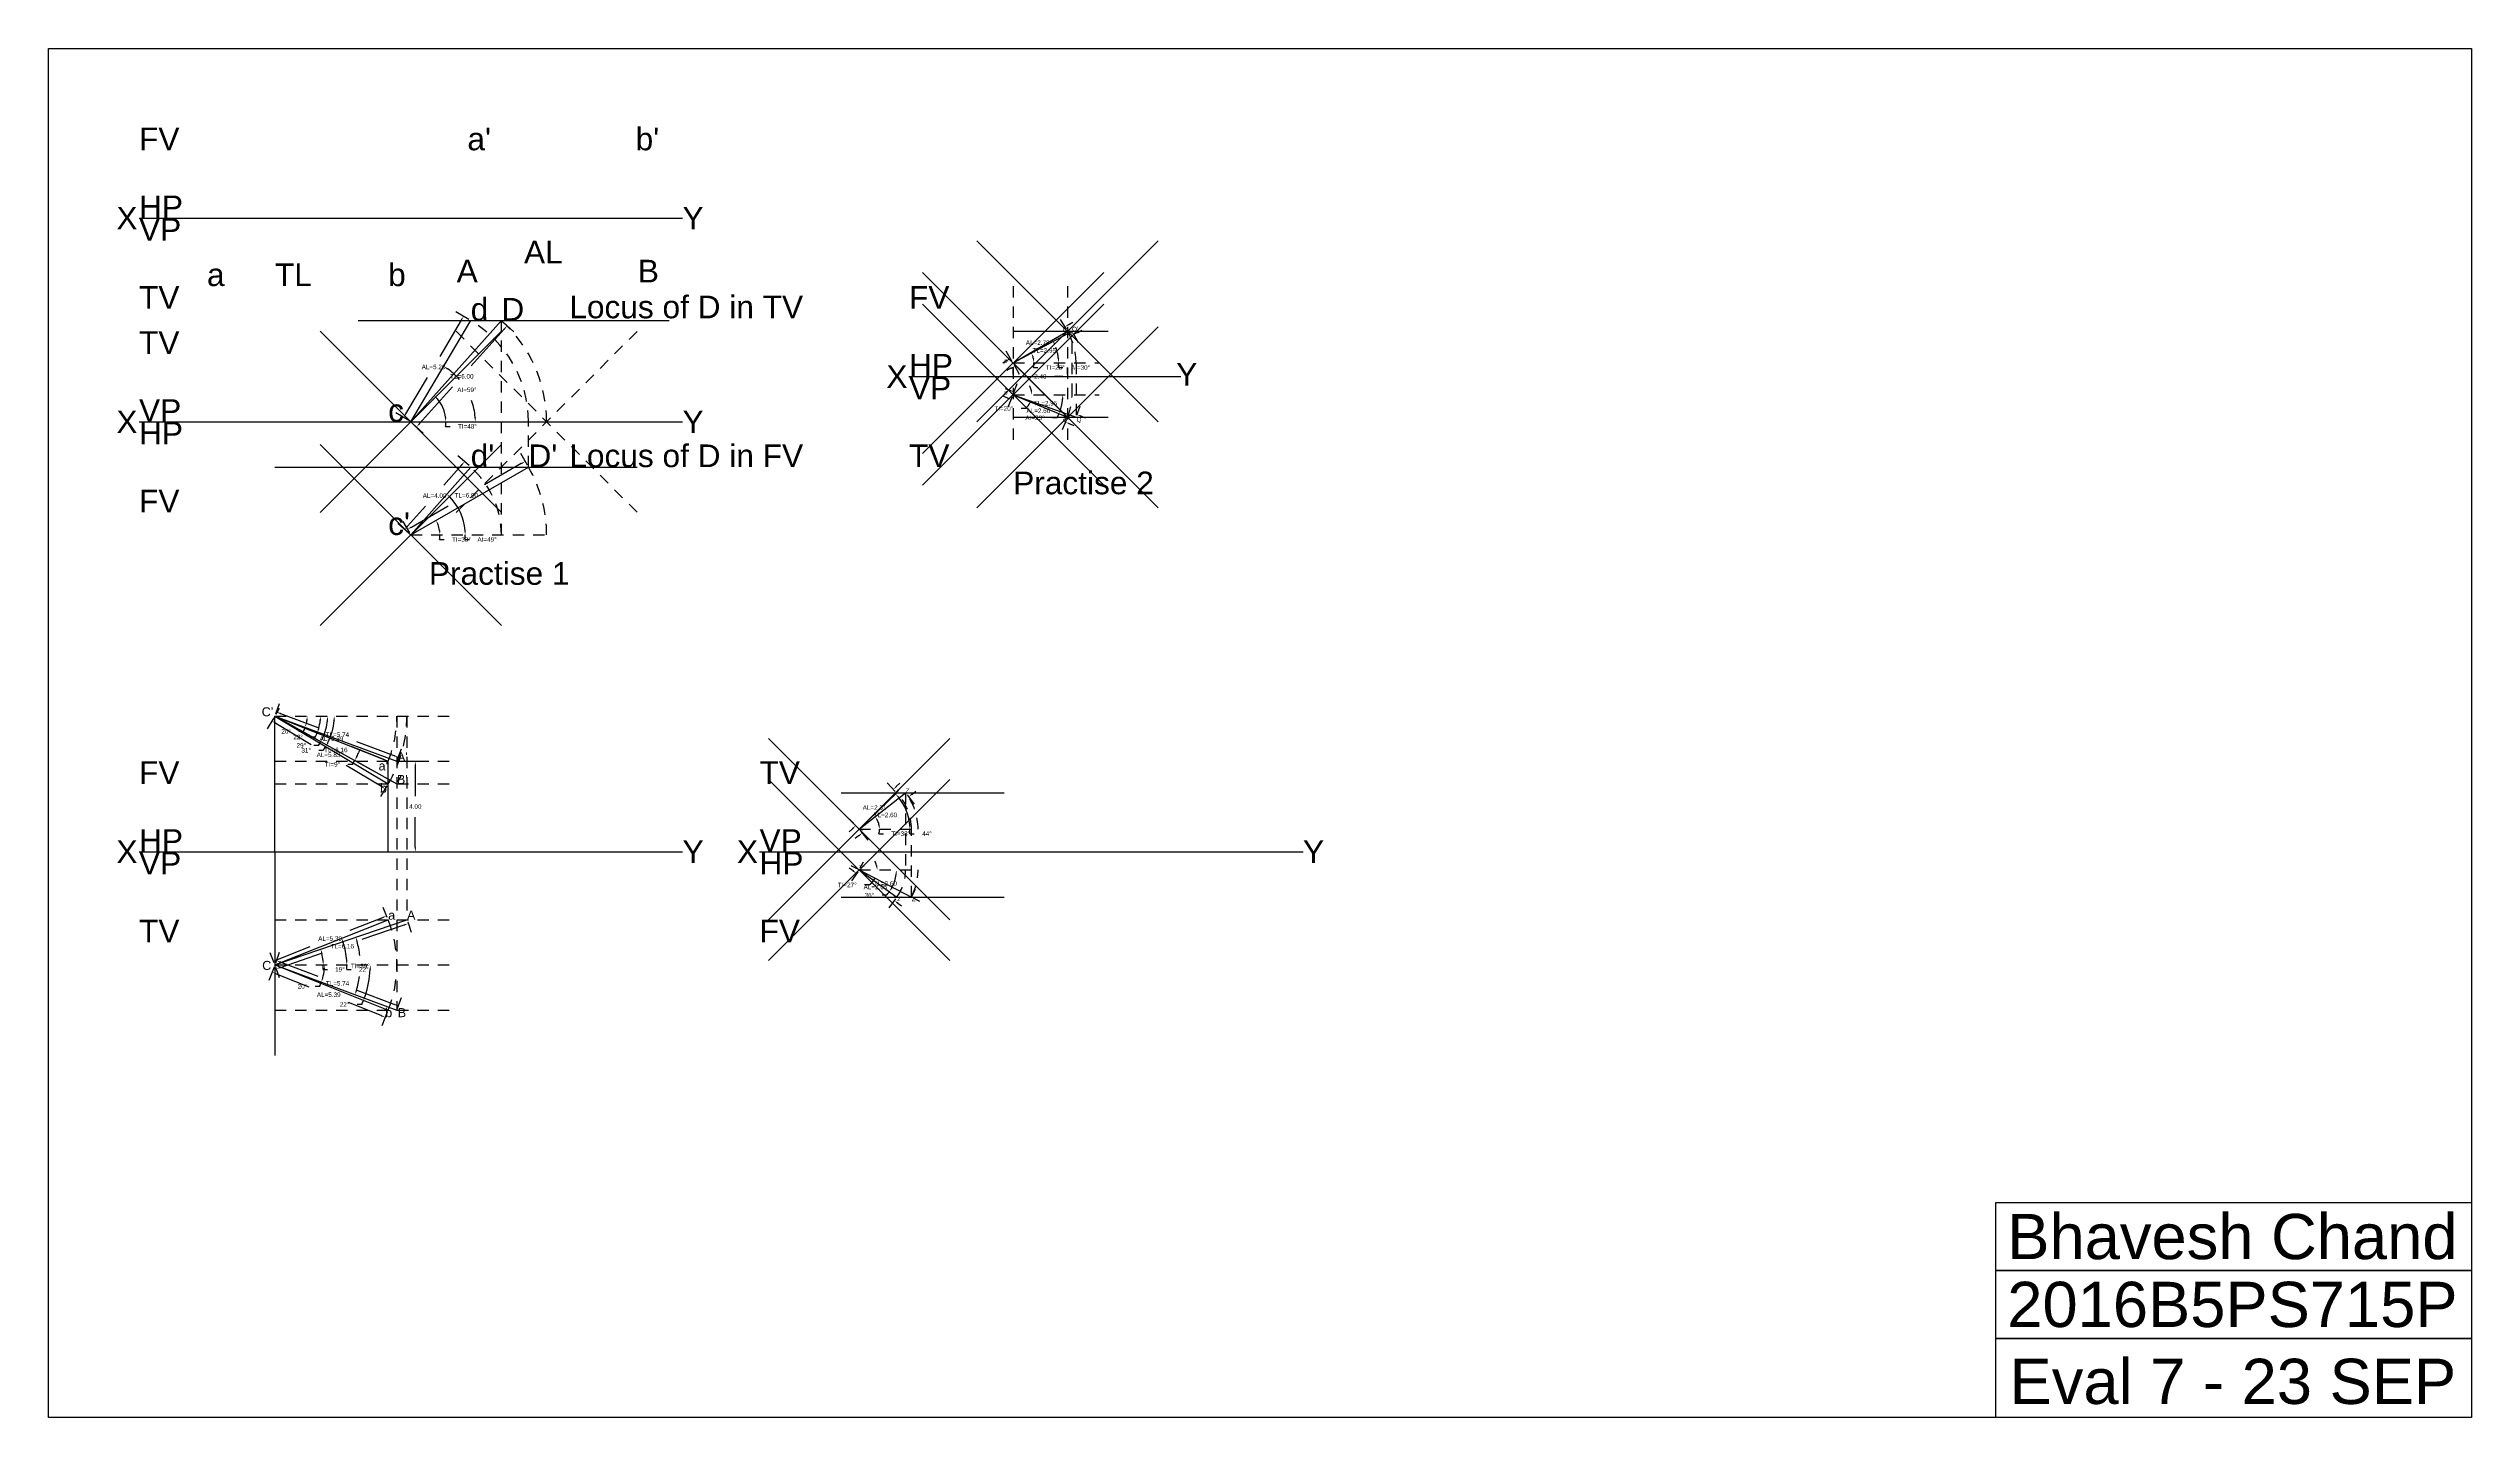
# Model space of a CAD drawing. Header units: inches. Extents: x -14 to 12.8, y -10.4 to 4.8.
import ezdxf

# ---------------------------------------------------------------- set-up
doc = ezdxf.new("R2010")
doc.units = ezdxf.units.IN
doc.header["$MEASUREMENT"] = 0
doc.header["$PDMODE"] = 3
doc.linetypes.add('HIDDEN2', pattern=[0.1875, 0.125, -0.0625])
doc.styles.get("Standard").update_dxf_attribs({"font": 'arial.ttf'})
doc.dimstyles.new('Copy of Standard', dxfattribs={"dimtxt": 0.05, "dimasz": 0.05, "dimexe": 0.1, "dimexo": 0.025, "dimgap": 0.09, "dimtad": 0, "dimtih": 1, "dimtoh": 1, "dimlfac": 4, "dimzin": 0, "dimdsep": 46, "dimtxsty": 'Standard', "dimcen": 0.09, "dimadec": 0, "dimazin": 0, "dimtfac": 1, "dimtofl": 0, "dimtmove": 0, "dimatfit": 3, "dimfxl": 1, "dimtolj": 1, "dimtzin": 0, "dimarcsym": 0})

msp = doc.modelspace()

# ---------------------------------------------------------------- texts
at = {"linetype": 'HIDDEN2'}
for s, height, p in [('FV', 0.25, (-13, 3.625)), ("a'", 0.25, (-9.375, 3.625)), ("b'", 0.25, (-7.5179, 3.625)), ('HP', 0.25, (-13, 2.875)), ('VP', 0.25, (-13, 2.625)), ('A', 0.25, (-9.4932, 2.1655)), ('AL', 0.25, (-8.75, 2.375)), ('B', 0.25, (-7.4932, 2.1655)), ('a', 0.25, (-12.25, 2.125)), ('TL', 0.25, (-11.5, 2.125)), ('b', 0.25, (-10.25, 2.125)), ('TV', 0.25, (-13, 1.875)), ('d', 0.25, (-9.3386, 1.743)), ('D', 0.25, (-9, 1.743)), ('Locus of D in TV', 0.25, (-8.25, 1.769)), ('FV', 0.25, (-4.5, 1.875)), ('TV', 0.25, (-13, 1.375)), ("Q'", 0.05, (-2.7, 1.625)), ('HP', 0.25, (-4.5, 1.125)), ('VP', 0.25, (-4.5, 0.875)), ('VP', 0.25, (-13, 0.625)), ('c', 0.25, (-10.25, 0.625)), ('HP', 0.25, (-13, 0.375)), ('Q', 0.05, (-2.65, 0.625)), ("D'", 0.25, (-8.701, 0.125)), ('Locus of D in FV', 0.25, (-8.25, 0.125)), ('TV', 0.25, (-4.5, 0.125)), ('Practise 2', 0.25, (-3.35, -0.175)), ('FV', 0.25, (-13, -0.375)), ('Practise 1', 0.25, (-9.8, -1.175)), ('FV', 0.25, (-13, -3.375)), ('TV', 0.25, (-6.15, -3.375)), ('HP', 0.25, (-13, -4.125)), ('VP', 0.25, (-6.15, -4.125)), ('VP', 0.25, (-13, -4.375)), ('HP', 0.25, (-6.15, -4.375)), ('TV', 0.25, (-13, -5.125)), ('FV', 0.25, (-6.15, -5.125))]:
    msp.add_text(s, height=height, dxfattribs=at).set_placement(p)
for s, height, p in [('X', 0.25, (-13.25, 2.75)), ('Y', 0.25, (-7, 2.75)), ("q'", 0.05, (-2.8, 1.625)), ('X', 0.25, (-4.75, 1)), ("p'", 0.05, (-3.45, 1.275)), ('Y', 0.25, (-1.55, 1.025)), ('p', 0.05, (-3.45, 0.925)), ('X', 0.25, (-13.25, 0.5)), ('Y', 0.25, (-7, 0.5)), ('q', 0.05, (-2.8, 0.625)), ("d'", 0.25, (-9.3386, 0.125)), ("c'", 0.25, (-10.25, -0.625)), ("C'", 0.1, (-11.6461, -2.6286)), ("a'", 0.1, (-10.3557, -3.2262)), ("A'", 0.1, (-10.1537, -3.125)), ("b'", 0.1, (-10.3401, -3.4711)), ("B'", 0.1, (-10.1537, -3.375)), ('z', 0.05, (-4.6337, -3.4716)), ('Z', 0.05, (-4.5367, -3.4735)), ('X', 0.25, (-13.25, -4.25)), ('Y', 0.25, (-7, -4.25)), ('X', 0.25, (-6.4, -4.25)), ('Y', 0.05, (-5.0516, -3.9268)), ('Y', 0.25, (-0.15, -4.25)), ("Y'", 0.05, (-5.05, -4.325)), ('a', 0.1, (-10.25, -4.875)), ('A', 0.1, (-10.0423, -4.875)), ("z'", 0.05, (-4.6298, -4.6685)), ("Z'", 0.05, (-4.4708, -4.6705)), ('C', 0.1, (-11.6408, -5.4302)), ('b', 0.1, (-10.2825, -5.9518)), ('B', 0.1, (-10.1443, -5.9518)), ('Bhavesh Chand', 0.5, (7.625, -8.625)), ('2016B5PS715P', 0.5, (7.625, -9.375)), ('Eval 7 - 23 SEP', 0.5, (7.65, -10.225))]:
    msp.add_text(s, height=height).set_placement(p)

# ---------------------------------------------------------------- blocks, each defined once
blk = doc.blocks.new('*D1')
at = {"color": 0, "lineweight": -2, "transparency": 16777216}
for p, q in [((-9.44, 0.148), (-9.635, -0.074)), ((-9.357, 0.142), (-9.482, 0.251)), ((-10.019, -0.608), (-10.143, -0.499)), ((-10.035, -0.527), (-9.839, -0.306))]:
    blk.add_line(p, q, dxfattribs=at)
at = {"color": 0, "transparency": 16777216}
for points in [[(-9.446, 0.153), (-9.433, 0.142), (-9.407, 0.185)], [(-10.041, -0.522), (-10.029, -0.533), (-10.068, -0.565)]]:
    blk.add_solid(points, dxfattribs=at)
at = {"layer": 'Defpoints', "color": 0, "transparency": 16777216}
for p in [(-9.407, 0.185), (-9.339, 0.125), (-10, -0.625)]:
    blk.add_point(p, dxfattribs=at)
at = {"color": 0, "transparency": 16777216, "insert": (-9.737, -0.19), "char_height": 0.05, "attachment_point": 5}
blk.add_mtext('\\A1;AL=4.00', dxfattribs=at)
blk = doc.blocks.new('*D2')
at = {"color": 0, "lineweight": -2, "transparency": 16777216}
for p, q in [((-8.713, 0.147), (-8.787, 0.274)), ((-8.78, 0.163), (-9.187, -0.072)), ((-10.012, -0.603), (-10.086, -0.476)), ((-9.993, -0.537), (-9.587, -0.303))]:
    blk.add_line(p, q, dxfattribs=at)
at = {"color": 0, "transparency": 16777216}
for points in [[(-8.785, 0.17), (-8.776, 0.155), (-8.737, 0.188)], [(-9.997, -0.53), (-9.989, -0.545), (-10.036, -0.562)]]:
    blk.add_solid(points, dxfattribs=at)
at = {"layer": 'Defpoints', "color": 0, "transparency": 16777216}
for p in [(-8.737, 0.188), (-8.701, 0.125), (-10, -0.625)]:
    blk.add_point(p, dxfattribs=at)
at = {"color": 0, "transparency": 16777216, "insert": (-9.387, -0.187), "char_height": 0.05, "attachment_point": 5}
blk.add_mtext('\\A1;TL=6.00', dxfattribs=at)
blk = doc.blocks.new('*D3')
at = {"color": 0, "lineweight": -2, "transparency": 16777216}
for p, q in [((-8.97, 1.649), (-9.333, 1.243)), ((-8.981, 1.726), (-8.862, 1.619)), ((-9.903, 0.605), (-9.54, 1.011)), ((-9.981, 0.608), (-9.862, 0.501))]:
    blk.add_line(p, q, dxfattribs=at)
at = {"color": 0, "transparency": 16777216}
for points in [[(-8.976, 1.654), (-8.963, 1.643), (-8.936, 1.686)], [(-9.909, 0.611), (-9.897, 0.6), (-9.936, 0.568)]]:
    blk.add_solid(points, dxfattribs=at)
at = {"layer": 'Defpoints', "color": 0, "transparency": 16777216}
for p in [(-9, 1.743), (-8.936, 1.686), (-10, 0.625)]:
    blk.add_point(p, dxfattribs=at)
at = {"color": 0, "transparency": 16777216, "insert": (-9.436, 1.127), "char_height": 0.05, "attachment_point": 5}
blk.add_mtext('\\A1;TL=6.00', dxfattribs=at)
blk = doc.blocks.new('*D4')
at = {"color": 0, "lineweight": -2, "transparency": 16777216}
for p, q in [((-9.444, 1.747), (-9.681, 1.347)), ((-9.36, 1.756), (-9.504, 1.841)), ((-10.054, 0.715), (-9.817, 1.116)), ((-10.022, 0.638), (-10.166, 0.723))]:
    blk.add_line(p, q, dxfattribs=at)
at = {"color": 0, "transparency": 16777216}
for points in [[(-9.451, 1.751), (-9.437, 1.743), (-9.418, 1.79)], [(-10.061, 0.719), (-10.047, 0.711), (-10.08, 0.672)]]:
    blk.add_solid(points, dxfattribs=at)
at = {"layer": 'Defpoints', "color": 0, "transparency": 16777216}
for p in [(-9.418, 1.79), (-9.339, 1.743), (-10, 0.625)]:
    blk.add_point(p, dxfattribs=at)
at = {"color": 0, "transparency": 16777216, "insert": (-9.749, 1.231), "char_height": 0.05, "attachment_point": 5}
blk.add_mtext('\\A1;AL=5.20', dxfattribs=at)
blk = doc.blocks.new('*D5')
at = {"color": 0, "lineweight": -2, "transparency": 16777216}
blk.add_line((-9.617, 0.575), (-9.567, 0.575), dxfattribs=at)
for start, end in [(7.4148, 40.7749), (352.5852, 0)]:
    blk.add_arc((-10, 0.625), 0.387, start, end, dxfattribs=at)
at = {"color": 0, "transparency": 16777216}
for points in [[(-9.713, 0.872), (-9.701, 0.883), (-9.742, 0.913)], [(-9.608, 0.675), (-9.625, 0.674), (-9.613, 0.625)]]:
    blk.add_solid(points, dxfattribs=at)
at = {"layer": 'Defpoints', "color": 0, "transparency": 16777216}
for p in [(-9, 1.743), (-9.673, 0.831), (-13, 0.625), (-10, 0.625), (-7, 0.625)]:
    blk.add_point(p, dxfattribs=at)
at = {"color": 0, "transparency": 16777216, "insert": (-9.375, 0.575), "char_height": 0.05, "attachment_point": 5}
blk.add_mtext('\\A1;TI=48°', dxfattribs=at)
blk = doc.blocks.new('*D6')
at = {"color": 0, "lineweight": -2, "transparency": 16777216}
for start, end in [(41.1132, 55.3692), (4.0219, 19.4652)]:
    blk.add_arc((-10, 0.625), 0.712, start, end, dxfattribs=at)
at = {"color": 0, "transparency": 16777216}
for points in [[(-9.6, 1.204), (-9.591, 1.218), (-9.637, 1.238)], [(-9.281, 0.675), (-9.298, 0.675), (-9.288, 0.625)]]:
    blk.add_solid(points, dxfattribs=at)
at = {"layer": 'Defpoints', "color": 0, "transparency": 16777216}
for p in [(-9.339, 1.743), (-9.33, 0.866), (-13, 0.625), (-10, 0.625), (-7, 0.625)]:
    blk.add_point(p, dxfattribs=at)
at = {"color": 0, "transparency": 16777216, "insert": (-9.381, 0.978), "char_height": 0.05, "attachment_point": 5}
blk.add_mtext('\\A1;AI=59°', dxfattribs=at)
blk = doc.blocks.new('*D7')
at = {"color": 0, "lineweight": -2, "transparency": 16777216}
blk.add_line((-9.682, -0.675), (-9.632, -0.675), dxfattribs=at)
for start, end in [(8.9066, 21.0934), (351.0934, 0)]:
    blk.add_arc((-10, -0.625), 0.322, start, end, dxfattribs=at)
at = {"color": 0, "transparency": 16777216}
for points in [[(-9.707, -0.513), (-9.692, -0.506), (-9.721, -0.464)], [(-9.674, -0.575), (-9.69, -0.576), (-9.678, -0.625)]]:
    blk.add_solid(points, dxfattribs=at)
at = {"layer": 'Defpoints', "color": 0, "transparency": 16777216}
for p in [(-8.701, 0.125), (-9.697, -0.515), (-10, -0.625), (-10, -0.625), (-8.5, -0.625)]:
    blk.add_point(p, dxfattribs=at)
at = {"color": 0, "transparency": 16777216, "insert": (-9.441, -0.675), "char_height": 0.05, "attachment_point": 5}
blk.add_mtext('\\A1;TI=30°', dxfattribs=at)
blk = doc.blocks.new('*D8')
at = {"color": 0, "lineweight": -2, "transparency": 16777216}
blk.add_line((-9.401, -0.675), (-9.351, -0.675), dxfattribs=at)
for start, end in [(4.7706, 43.8198), (355.2294, 0)]:
    blk.add_arc((-10, -0.625), 0.601, start, end, dxfattribs=at)
at = {"color": 0, "transparency": 16777216}
for points in [[(-9.572, -0.215), (-9.561, -0.203), (-9.603, -0.174)], [(-9.393, -0.575), (-9.41, -0.575), (-9.399, -0.625)]]:
    blk.add_solid(points, dxfattribs=at)
at = {"layer": 'Defpoints', "color": 0, "transparency": 16777216}
for p in [(-9.339, 0.125), (-9.493, -0.303), (-10, -0.625), (-10, -0.625), (-8.5, -0.625)]:
    blk.add_point(p, dxfattribs=at)
at = {"color": 0, "transparency": 16777216, "insert": (-9.158, -0.675), "char_height": 0.05, "attachment_point": 5}
blk.add_mtext('\\A1;AI=49°', dxfattribs=at)
blk = doc.blocks.new('*D9')
at = {"color": 0, "linetype": 'HIDDEN2', "lineweight": -2, "transparency": 16777216}
for p, q in [((-3.35, 1.15), (-3.35, 1.225)), ((-3.3, 1.125), (-3.205, 1.125)), ((-2.8, 1.125), (-2.895, 1.125)), ((-2.75, 1.15), (-2.75, 1.225))]:
    blk.add_line(p, q, dxfattribs=at)
at = {"color": 0, "linetype": 'HIDDEN2', "transparency": 16777216}
for points in [[(-3.3, 1.133), (-3.3, 1.117), (-3.35, 1.125)], [(-2.8, 1.133), (-2.8, 1.117), (-2.75, 1.125)]]:
    blk.add_solid(points, dxfattribs=at)
at = {"layer": 'Defpoints', "color": 0, "linetype": 'HIDDEN2', "transparency": 16777216}
for p in [(-3.35, 1.125), (-2.75, 1.125), (-2.75, 1.125)]:
    blk.add_point(p, dxfattribs=at)
at = {"color": 0, "linetype": 'HIDDEN2', "transparency": 16777216, "insert": (-3.05, 1.125), "char_height": 0.05, "attachment_point": 5}
blk.add_mtext('\\A1;2.40', dxfattribs=at)
blk = doc.blocks.new('*D10')
at = {"color": 0, "linetype": 'HIDDEN2', "lineweight": -2, "transparency": 16777216}
for p, q in [((-2.763, 1.647), (-2.829, 1.761)), ((-2.736, 1.7), (-2.693, 1.725)), ((-3.363, 1.297), (-3.429, 1.411)), ((-3.422, 1.3), (-3.465, 1.274))]:
    blk.add_line(p, q, dxfattribs=at)
at = {"color": 0, "linetype": 'HIDDEN2', "transparency": 16777216}
for points in [[(-2.74, 1.707), (-2.732, 1.693), (-2.779, 1.675)], [(-3.426, 1.307), (-3.418, 1.292), (-3.379, 1.325)]]:
    blk.add_solid(points, dxfattribs=at)
at = {"layer": 'Defpoints', "color": 0, "linetype": 'HIDDEN2', "transparency": 16777216}
for p in [(-2.779, 1.675), (-2.75, 1.625), (-3.35, 1.275)]:
    blk.add_point(p, dxfattribs=at)
at = {"color": 0, "linetype": 'HIDDEN2', "transparency": 16777216, "insert": (-3.079, 1.5), "char_height": 0.05, "attachment_point": 5}
blk.add_mtext('\\A1;AL=2.78', dxfattribs=at)
blk = doc.blocks.new('*D11')
at = {"color": 0, "linetype": 'HIDDEN2', "lineweight": -2, "transparency": 16777216}
for p, q in [((-2.637, 1.613), (-2.593, 1.637)), ((-2.688, 1.603), (-2.633, 1.501)), ((-3.375, 1.216), (-3.419, 1.192)), ((-3.338, 1.253), (-3.283, 1.151))]:
    blk.add_line(p, q, dxfattribs=at)
at = {"color": 0, "linetype": 'HIDDEN2', "transparency": 16777216}
for points in [[(-2.641, 1.62), (-2.633, 1.606), (-2.681, 1.589)], [(-3.379, 1.223), (-3.371, 1.208), (-3.331, 1.239)]]:
    blk.add_solid(points, dxfattribs=at)
at = {"layer": 'Defpoints', "color": 0, "linetype": 'HIDDEN2', "transparency": 16777216}
for p in [(-2.7, 1.625), (-2.681, 1.589), (-3.35, 1.275)]:
    blk.add_point(p, dxfattribs=at)
at = {"color": 0, "linetype": 'HIDDEN2', "transparency": 16777216, "insert": (-3.006, 1.414), "char_height": 0.05, "attachment_point": 5}
blk.add_mtext('\\A1;TL=2.95', dxfattribs=at)
blk = doc.blocks.new('*D12')
at = {"color": 0, "linetype": 'HIDDEN2', "lineweight": -2, "transparency": 16777216}
for p, q in [((-3.386, 0.972), (-3.433, 0.989)), ((-3.342, 0.949), (-3.305, 1.049)), ((-2.647, 0.699), (-2.611, 0.799)), ((-2.598, 0.688), (-2.55, 0.671))]:
    blk.add_line(p, q, dxfattribs=at)
at = {"color": 0, "linetype": 'HIDDEN2', "transparency": 16777216}
for points in [[(-3.383, 0.98), (-3.389, 0.964), (-3.339, 0.955)], [(-2.595, 0.696), (-2.6, 0.68), (-2.645, 0.705)]]:
    blk.add_solid(points, dxfattribs=at)
at = {"layer": 'Defpoints', "color": 0, "linetype": 'HIDDEN2', "transparency": 16777216}
for p in [(-3.35, 0.925), (-2.655, 0.675), (-2.645, 0.705)]:
    blk.add_point(p, dxfattribs=at)
at = {"color": 0, "linetype": 'HIDDEN2', "transparency": 16777216, "insert": (-2.992, 0.83), "char_height": 0.05, "attachment_point": 5}
blk.add_mtext('\\A1;TL=2.95', dxfattribs=at)
blk = doc.blocks.new('*D13')
at = {"color": 0, "linetype": 'HIDDEN2', "lineweight": -2, "transparency": 16777216}
for p, q in [((-3.418, 0.891), (-3.464, 0.91)), ((-3.36, 0.902), (-3.411, 0.779)), ((-2.76, 0.652), (-2.811, 0.529)), ((-2.726, 0.603), (-2.68, 0.583))]:
    blk.add_line(p, q, dxfattribs=at)
at = {"color": 0, "linetype": 'HIDDEN2', "transparency": 16777216}
for points in [[(-3.415, 0.899), (-3.422, 0.883), (-3.372, 0.872)], [(-2.723, 0.61), (-2.729, 0.595), (-2.772, 0.622)]]:
    blk.add_solid(points, dxfattribs=at)
at = {"layer": 'Defpoints', "color": 0, "linetype": 'HIDDEN2', "transparency": 16777216}
for p in [(-3.35, 0.925), (-2.772, 0.622), (-2.75, 0.675)]:
    blk.add_point(p, dxfattribs=at)
at = {"color": 0, "linetype": 'HIDDEN2', "transparency": 16777216, "insert": (-3.072, 0.747), "char_height": 0.05, "attachment_point": 5}
blk.add_mtext('\\A1;AL=2.60', dxfattribs=at)
blk = doc.blocks.new('*D14')
at = {"color": 0, "linetype": 'HIDDEN2', "lineweight": -2, "transparency": 16777216}
blk.add_line((-3.126, 1.225), (-3.076, 1.225), dxfattribs=at)
for start, end in [(12.5127, 15.7881), (347.4873, 0)]:
    blk.add_arc((-3.35, 1.275), 0.229, start, end, dxfattribs=at)
at = {"color": 0, "linetype": 'HIDDEN2', "transparency": 16777216}
for points in [[(-3.137, 1.334), (-3.122, 1.341), (-3.148, 1.384)], [(-3.118, 1.326), (-3.134, 1.324), (-3.121, 1.275)]]:
    blk.add_solid(points, dxfattribs=at)
at = {"layer": 'Defpoints', "color": 0, "linetype": 'HIDDEN2', "transparency": 16777216}
for p in [(-2.7, 1.625), (-3.133, 1.349), (-3.35, 1.275), (-3.35, 1.275), (-2.4, 1.275)]:
    blk.add_point(p, dxfattribs=at)
at = {"color": 0, "linetype": 'HIDDEN2', "transparency": 16777216, "insert": (-2.885, 1.225), "char_height": 0.05, "attachment_point": 5}
blk.add_mtext('\\A1;TI=28°', dxfattribs=at)
blk = doc.blocks.new('*D15')
at = {"color": 0, "linetype": 'HIDDEN2', "lineweight": -2, "transparency": 16777216}
blk.add_line((-2.85, 1.225), (-2.8, 1.225), dxfattribs=at)
for start, end in [(5.7041, 24.5523), (354.2959, 0)]:
    blk.add_arc((-3.35, 1.275), 0.502, start, end, dxfattribs=at)
at = {"color": 0, "linetype": 'HIDDEN2', "transparency": 16777216}
for points in [[(-2.9, 1.48), (-2.886, 1.488), (-2.916, 1.528)], [(-2.842, 1.325), (-2.858, 1.325), (-2.848, 1.275)]]:
    blk.add_solid(points, dxfattribs=at)
at = {"layer": 'Defpoints', "color": 0, "linetype": 'HIDDEN2', "transparency": 16777216}
for p in [(-2.75, 1.625), (-2.878, 1.448), (-3.35, 1.275), (-3.35, 1.275), (-2.4, 1.275)]:
    blk.add_point(p, dxfattribs=at)
at = {"color": 0, "linetype": 'HIDDEN2', "transparency": 16777216, "insert": (-2.606, 1.225), "char_height": 0.05, "attachment_point": 5}
blk.add_mtext('\\A1;AI=30°', dxfattribs=at)
blk = doc.blocks.new('*D16')
at = {"color": 0, "linetype": 'HIDDEN2', "lineweight": -2, "transparency": 16777216}
blk.add_line((-3.212, 0.772), (-3.262, 0.772), dxfattribs=at)
for start, end in [(312.1506, 340.2058), (312.3616, 326.2837), (13.9221, 27.8442)]:
    blk.add_arc((-3.35, 0.925), 0.206, start, end, dxfattribs=at)
at = {"color": 0, "linetype": 'HIDDEN2', "transparency": 16777216}
for points in [[(-3.186, 0.814), (-3.171, 0.807), (-3.156, 0.855)], [(-3.142, 0.976), (-3.158, 0.974), (-3.144, 0.925)]]:
    blk.add_solid(points, dxfattribs=at)
at = {"layer": 'Defpoints', "color": 0, "linetype": 'HIDDEN2', "transparency": 16777216}
for p in [(-3.35, 0.925), (-3.35, 0.925), (-3.145, 0.901), (-2.4, 0.925), (-2.655, 0.675)]:
    blk.add_point(p, dxfattribs=at)
at = {"color": 0, "linetype": 'HIDDEN2', "transparency": 16777216, "insert": (-3.453, 0.772), "char_height": 0.05, "attachment_point": 5}
blk.add_mtext('\\A1;TI=20°', dxfattribs=at)
blk = doc.blocks.new('*D17')
at = {"color": 0, "linetype": 'HIDDEN2', "lineweight": -2, "transparency": 16777216}
blk.add_line((-2.866, 0.669), (-2.916, 0.669), dxfattribs=at)
for start, end in [(342.6101, 354.77), (332.1502, 337.3801)]:
    blk.add_arc((-3.35, 0.925), 0.548, start, end, dxfattribs=at)
at = {"color": 0, "linetype": 'HIDDEN2', "transparency": 16777216}
for points in [[(-2.813, 0.875), (-2.796, 0.875), (-2.802, 0.925)], [(-2.819, 0.758), (-2.835, 0.764), (-2.844, 0.714)]]:
    blk.add_solid(points, dxfattribs=at)
at = {"layer": 'Defpoints', "color": 0, "linetype": 'HIDDEN2', "transparency": 16777216}
for p in [(-3.35, 0.925), (-3.35, 0.925), (-2.807, 0.853), (-2.4, 0.925), (-2.75, 0.675)]:
    blk.add_point(p, dxfattribs=at)
at = {"color": 0, "linetype": 'HIDDEN2', "transparency": 16777216, "insert": (-3.109, 0.669), "char_height": 0.05, "attachment_point": 5}
blk.add_mtext('\\A1;AI=23°', dxfattribs=at)
blk = doc.blocks.new('*D18')
at = {"color": 0, "lineweight": -2, "transparency": 16777216}
for p, q in [((-11.491, -2.602), (-11.463, -2.532)), ((-11.454, -2.644), (-11.095, -2.787)), ((-10.296, -3.106), (-10.655, -2.963)), ((-10.241, -3.102), (-10.213, -3.032))]:
    blk.add_line(p, q, dxfattribs=at)
at = {"color": 0, "transparency": 16777216}
for points in [[(-11.45, -2.636), (-11.457, -2.651), (-11.5, -2.625)], [(-10.293, -3.099), (-10.3, -3.114), (-10.25, -3.125)]]:
    blk.add_solid(points, dxfattribs=at)
at = {"layer": 'Defpoints', "color": 0, "transparency": 16777216}
for p in [(-11.5, -2.625), (-10.25, -3.125), (-10.25, -3.125)]:
    blk.add_point(p, dxfattribs=at)
at = {"color": 0, "transparency": 16777216, "insert": (-10.875, -2.875), "char_height": 0.05, "attachment_point": 5}
blk.add_mtext('\\A1;AL=5.39', dxfattribs=at)
blk = doc.blocks.new('*D19')
at = {"color": 0, "lineweight": -2, "transparency": 16777216}
for p, q in [((-11.491, -2.602), (-11.449, -2.487)), ((-11.437, -2.598), (-11.027, -2.75)), ((-10.184, -3.063), (-10.594, -2.911)), ((-10.145, -3.102), (-10.102, -2.987))]:
    blk.add_line(p, q, dxfattribs=at)
at = {"color": 0, "transparency": 16777216}
for points in [[(-11.434, -2.59), (-11.44, -2.606), (-11.484, -2.581)], [(-10.181, -3.056), (-10.187, -3.071), (-10.137, -3.081)]]:
    blk.add_solid(points, dxfattribs=at)
at = {"layer": 'Defpoints', "color": 0, "transparency": 16777216}
for p in [(-11.5, -2.625), (-10.154, -3.125), (-10.137, -3.081)]:
    blk.add_point(p, dxfattribs=at)
at = {"color": 0, "transparency": 16777216, "insert": (-10.81, -2.831), "char_height": 0.05, "attachment_point": 5}
blk.add_mtext('\\A1;TL=5.74', dxfattribs=at)
blk = doc.blocks.new('*D20')
at = {"color": 0, "lineweight": -2, "transparency": 16777216}
for p, q in [((-11.488, -2.603), (-11.451, -2.538)), ((-11.456, -2.649), (-11.034, -2.884)), ((-10.197, -3.351), (-10.619, -3.116)), ((-10.142, -3.353), (-10.105, -3.288))]:
    blk.add_line(p, q, dxfattribs=at)
at = {"color": 0, "transparency": 16777216}
for points in [[(-11.452, -2.642), (-11.46, -2.657), (-11.5, -2.625)], [(-10.193, -3.343), (-10.201, -3.358), (-10.154, -3.375)]]:
    blk.add_solid(points, dxfattribs=at)
at = {"layer": 'Defpoints', "color": 0, "transparency": 16777216}
for p in [(-11.5, -2.625), (-10.154, -3.375), (-10.154, -3.375)]:
    blk.add_point(p, dxfattribs=at)
at = {"color": 0, "transparency": 16777216, "insert": (-10.827, -3), "char_height": 0.05, "attachment_point": 5}
blk.add_mtext('\\A1;TL=6.16', dxfattribs=at)
blk = doc.blocks.new('*D22')
at = {"color": 0, "lineweight": -2, "transparency": 16777216}
for p, q in [((-11.513, -2.646), (-11.584, -2.765)), ((-11.49, -2.705), (-11.1, -2.939)), ((-10.325, -3.404), (-10.715, -3.17)), ((-10.263, -3.396), (-10.334, -3.515))]:
    blk.add_line(p, q, dxfattribs=at)
at = {"color": 0, "transparency": 16777216}
for points in [[(-11.485, -2.698), (-11.494, -2.712), (-11.533, -2.679)], [(-10.321, -3.396), (-10.33, -3.411), (-10.283, -3.429)]]:
    blk.add_solid(points, dxfattribs=at)
at = {"layer": 'Defpoints', "color": 0, "transparency": 16777216}
for p in [(-11.5, -2.625), (-10.283, -3.429), (-10.25, -3.375)]:
    blk.add_point(p, dxfattribs=at)
at = {"color": 0, "transparency": 16777216, "insert": (-10.908, -3.054), "char_height": 0.05, "attachment_point": 5}
blk.add_mtext('\\A1;AL=5.83', dxfattribs=at)
blk = doc.blocks.new('*D23')
at = {"color": 0, "lineweight": -2, "transparency": 16777216}
for p, q in [((-10.259, -4.852), (-10.304, -4.741)), ((-10.313, -4.853), (-10.672, -4.996)), ((-11.509, -5.352), (-11.554, -5.241)), ((-11.47, -5.315), (-11.111, -5.172))]:
    blk.add_line(p, q, dxfattribs=at)
at = {"color": 0, "transparency": 16777216}
for points in [[(-10.316, -4.845), (-10.31, -4.86), (-10.266, -4.834)], [(-11.473, -5.308), (-11.467, -5.323), (-11.516, -5.334)]]:
    blk.add_solid(points, dxfattribs=at)
at = {"layer": 'Defpoints', "color": 0, "transparency": 16777216}
for p in [(-10.266, -4.834), (-10.25, -4.875), (-11.5, -5.375)]:
    blk.add_point(p, dxfattribs=at)
at = {"color": 0, "transparency": 16777216, "insert": (-10.891, -5.084), "char_height": 0.05, "attachment_point": 5}
blk.add_mtext('\\A1;AL=5.39', dxfattribs=at)
blk = doc.blocks.new('*D24')
at = {"color": 0, "lineweight": -2, "transparency": 16777216}
for p, q in [((-10.075, -4.934), (-10.54, -5.094)), ((-10.034, -4.899), (-9.995, -5.013)), ((-11.438, -5.402), (-10.973, -5.242)), ((-11.492, -5.399), (-11.453, -5.513))]:
    blk.add_line(p, q, dxfattribs=at)
at = {"color": 0, "transparency": 16777216}
for points in [[(-10.078, -4.926), (-10.072, -4.942), (-10.028, -4.918)], [(-11.441, -5.394), (-11.435, -5.41), (-11.485, -5.418)]]:
    blk.add_solid(points, dxfattribs=at)
at = {"layer": 'Defpoints', "color": 0, "transparency": 16777216}
for p in [(-10.042, -4.875), (-10.028, -4.918), (-11.5, -5.375)]:
    blk.add_point(p, dxfattribs=at)
at = {"color": 0, "transparency": 16777216, "insert": (-10.756, -5.168), "char_height": 0.05, "attachment_point": 5}
blk.add_mtext('\\A1;TL=6.16', dxfattribs=at)
blk = doc.blocks.new('*D26')
at = {"color": 0, "lineweight": -2, "transparency": 16777216}
for p, q in [((-11.491, -5.352), (-11.448, -5.234)), ((-11.436, -5.345), (-11.026, -5.497)), ((-10.183, -5.81), (-10.593, -5.658)), ((-10.145, -5.852), (-10.101, -5.734))]:
    blk.add_line(p, q, dxfattribs=at)
at = {"color": 0, "transparency": 16777216}
for points in [[(-11.433, -5.337), (-11.438, -5.353), (-11.482, -5.328)], [(-10.18, -5.803), (-10.186, -5.818), (-10.136, -5.828)]]:
    blk.add_solid(points, dxfattribs=at)
at = {"layer": 'Defpoints', "color": 0, "transparency": 16777216}
for p in [(-11.5, -5.375), (-10.154, -5.875), (-10.136, -5.828)]:
    blk.add_point(p, dxfattribs=at)
at = {"color": 0, "transparency": 16777216, "insert": (-10.809, -5.578), "char_height": 0.05, "attachment_point": 5}
blk.add_mtext('\\A1;TL=5.74', dxfattribs=at)
blk = doc.blocks.new('*D29')
at = {"color": 0, "lineweight": -2, "transparency": 16777216}
for p, q in [((-11.509, -5.398), (-11.569, -5.546)), ((-11.485, -5.472), (-11.126, -5.616)), ((-10.328, -5.935), (-10.687, -5.791)), ((-10.259, -5.898), (-10.319, -6.046))]:
    blk.add_line(p, q, dxfattribs=at)
at = {"color": 0, "transparency": 16777216}
for points in [[(-11.482, -5.464), (-11.488, -5.48), (-11.531, -5.454)], [(-10.325, -5.927), (-10.331, -5.943), (-10.281, -5.954)]]:
    blk.add_solid(points, dxfattribs=at)
at = {"layer": 'Defpoints', "color": 0, "transparency": 16777216}
for p in [(-11.5, -5.375), (-10.25, -5.875), (-10.281, -5.954)]:
    blk.add_point(p, dxfattribs=at)
at = {"color": 0, "transparency": 16777216, "insert": (-10.906, -5.704), "char_height": 0.05, "attachment_point": 5}
blk.add_mtext('\\A1;AL=5.39', dxfattribs=at)
blk = doc.blocks.new('*D30')
at = {"color": 0, "lineweight": -2, "transparency": 16777216}
blk.add_line((-10.644, -3.159), (-10.694, -3.159), dxfattribs=at)
for start, end in [(328.0396, 330.8784), (333.7173, 336.7866)]:
    blk.add_arc((-11.5, -2.625), 1.009, start, end, dxfattribs=at)
at = {"color": 0, "transparency": 16777216}
for points in [[(-10.588, -3.076), (-10.602, -3.068), (-10.618, -3.116)], [(-10.58, -3.02), (-10.565, -3.026), (-10.554, -2.976)]]:
    blk.add_solid(points, dxfattribs=at)
at = {"layer": 'Defpoints', "color": 0, "transparency": 16777216}
for p in [(-11.5, -2.625), (-11.5, -2.625), (-10.573, -3.024), (-10.154, -3.125), (-10.154, -3.375)]:
    blk.add_point(p, dxfattribs=at)
at = {"color": 0, "transparency": 16777216, "insert": (-10.865, -3.159), "char_height": 0.05, "attachment_point": 5}
blk.add_mtext('\\A1;TI=9°', dxfattribs=at)
blk = doc.blocks.new('*D31')
at = {"color": 0, "lineweight": -2, "transparency": 16777216}
for start, end in [(6.315, 15.8922), (342.6651, 352.2314)]:
    blk.add_arc((-11.5, -5.375), 0.943, start, end, dxfattribs=at)
at = {"color": 0, "transparency": 16777216}
for points in [[(-10.601, -5.119), (-10.585, -5.114), (-10.608, -5.069)], [(-10.592, -5.659), (-10.608, -5.653), (-10.616, -5.703)]]:
    blk.add_solid(points, dxfattribs=at)
at = {"layer": 'Defpoints', "color": 0, "transparency": 16777216}
for p in [(-10.042, -4.875), (-11.5, -5.375), (-11.5, -5.375), (-10.565, -5.494), (-10.154, -5.875)]:
    blk.add_point(p, dxfattribs=at)
at = {"color": 0, "transparency": 16777216, "insert": (-10.557, -5.387), "char_height": 0.05, "attachment_point": 5}
blk.add_mtext('\\A1;TI=39°', dxfattribs=at)
blk = doc.blocks.new('*D34')
at = {"color": 0, "lineweight": -2, "transparency": 16777216}
for p, q in [((-4.652, -3.457), (-4.742, -3.364)), ((-4.637, -3.401), (-4.601, -3.366)), ((-5.124, -3.87), (-5.16, -3.905)), ((-5.067, -3.857), (-5.157, -3.764))]:
    blk.add_line(p, q, dxfattribs=at)
at = {"color": 0, "transparency": 16777216}
for points in [[(-4.642, -3.395), (-4.631, -3.407), (-4.673, -3.436)], [(-5.13, -3.864), (-5.118, -3.876), (-5.088, -3.836)]]:
    blk.add_solid(points, dxfattribs=at)
at = {"layer": 'Defpoints', "color": 0, "transparency": 16777216}
for p in [(-4.673, -3.436), (-4.635, -3.475), (-5.05, -3.875)]:
    blk.add_point(p, dxfattribs=at)
at = {"color": 0, "transparency": 16777216, "insert": (-4.88, -3.636), "char_height": 0.05, "attachment_point": 5}
blk.add_mtext('\\A1;AL=2.31', dxfattribs=at)
blk = doc.blocks.new('*D35')
at = {"color": 0, "lineweight": -2, "transparency": 16777216}
for p, q in [((-4.465, -3.487), (-4.425, -3.456)), ((-4.522, -3.495), (-4.443, -3.597)), ((-5.056, -3.949), (-5.095, -3.979)), ((-5.035, -3.895), (-4.955, -3.997))]:
    blk.add_line(p, q, dxfattribs=at)
at = {"color": 0, "transparency": 16777216}
for points in [[(-4.47, -3.481), (-4.46, -3.494), (-4.504, -3.518)], [(-5.061, -3.942), (-5.051, -3.955), (-5.017, -3.918)]]:
    blk.add_solid(points, dxfattribs=at)
at = {"layer": 'Defpoints', "color": 0, "transparency": 16777216}
for p in [(-4.538, -3.475), (-4.504, -3.518), (-5.05, -3.875)]:
    blk.add_point(p, dxfattribs=at)
at = {"color": 0, "transparency": 16777216, "insert": (-4.76, -3.718), "char_height": 0.05, "attachment_point": 5}
blk.add_mtext('\\A1;TL=2.60', dxfattribs=at)
blk = doc.blocks.new('*D36')
at = {"color": 0, "lineweight": -2, "transparency": 16777216}
for p, q in [((-5.094, -4.302), (-5.139, -4.279)), ((-5.038, -4.303), (-5.004, -4.236)), ((-4.462, -4.603), (-4.427, -4.536)), ((-4.429, -4.648), (-4.385, -4.671))]:
    blk.add_line(p, q, dxfattribs=at)
at = {"color": 0, "transparency": 16777216}
for points in [[(-5.091, -4.295), (-5.098, -4.309), (-5.05, -4.325)], [(-4.425, -4.641), (-4.433, -4.655), (-4.473, -4.625)]]:
    blk.add_solid(points, dxfattribs=at)
at = {"layer": 'Defpoints', "color": 0, "transparency": 16777216}
for p in [(-5.05, -4.325), (-4.473, -4.625), (-4.473, -4.625)]:
    blk.add_point(p, dxfattribs=at)
at = {"color": 0, "transparency": 16777216, "insert": (-4.762, -4.475), "char_height": 0.05, "attachment_point": 5}
blk.add_mtext('\\A1;TL=2.60', dxfattribs=at)
blk = doc.blocks.new('*D38')
at = {"color": 0, "lineweight": -2, "transparency": 16777216}
for p, q in [((-5.118, -4.334), (-5.159, -4.305)), ((-5.065, -4.345), (-5.136, -4.445)), ((-4.649, -4.645), (-4.721, -4.745)), ((-4.622, -4.693), (-4.581, -4.722))]:
    blk.add_line(p, q, dxfattribs=at)
at = {"color": 0, "transparency": 16777216}
for points in [[(-5.113, -4.327), (-5.123, -4.341), (-5.078, -4.364)], [(-4.617, -4.686), (-4.627, -4.7), (-4.662, -4.664)]]:
    blk.add_solid(points, dxfattribs=at)
at = {"layer": 'Defpoints', "color": 0, "transparency": 16777216}
for p in [(-5.05, -4.325), (-4.662, -4.664), (-4.635, -4.625)]:
    blk.add_point(p, dxfattribs=at)
at = {"color": 0, "transparency": 16777216, "insert": (-4.87, -4.514), "char_height": 0.05, "attachment_point": 5}
blk.add_mtext('\\A1;AL=2.05', dxfattribs=at)
blk = doc.blocks.new('*D39')
at = {"color": 0, "lineweight": -2, "transparency": 16777216}
blk.add_line((-4.832, -3.925), (-4.782, -3.925), dxfattribs=at)
for start, end in [(12.8334, 25.1465), (347.1666, 360)]:
    blk.add_arc((-5.05, -3.875), 0.224, start, end, dxfattribs=at)
at = {"color": 0, "transparency": 16777216}
for points in [[(-4.855, -3.784), (-4.84, -3.776), (-4.874, -3.737)], [(-4.824, -3.824), (-4.84, -3.826), (-4.826, -3.875)]]:
    blk.add_solid(points, dxfattribs=at)
at = {"layer": 'Defpoints', "color": 0, "transparency": 16777216}
for p in [(-4.538, -3.475), (-5.05, -3.875), (-5.05, -3.875), (-4.848, -3.779), (-4.4, -3.875)]:
    blk.add_point(p, dxfattribs=at)
at = {"color": 0, "transparency": 16777216, "insert": (-4.591, -3.925), "char_height": 0.05, "attachment_point": 5}
blk.add_mtext('\\A1;TI=38°', dxfattribs=at)
blk = doc.blocks.new('*D40')
at = {"color": 0, "lineweight": -2, "transparency": 16777216}
blk.add_line((-4.941, -4.491), (-4.991, -4.491), dxfattribs=at)
for start, end in [(14.4657, 28.9314), (303.345, 332.5136), (303.5821, 318.0479)]:
    blk.add_arc((-5.05, -4.325), 0.199, start, end, dxfattribs=at)
at = {"color": 0, "transparency": 16777216}
for points in [[(-4.849, -4.274), (-4.866, -4.276), (-4.851, -4.325)], [(-4.909, -4.453), (-4.895, -4.462), (-4.874, -4.417)]]:
    blk.add_solid(points, dxfattribs=at)
at = {"layer": 'Defpoints', "color": 0, "transparency": 16777216}
for p in [(-5.05, -4.325), (-5.05, -4.325), (-4.854, -4.357), (-4.4, -4.325), (-4.473, -4.625)]:
    blk.add_point(p, dxfattribs=at)
at = {"color": 0, "transparency": 16777216, "insert": (-5.182, -4.491), "char_height": 0.05, "attachment_point": 5}
blk.add_mtext('\\A1;TI=27°', dxfattribs=at)
blk = doc.blocks.new('*D41')
at = {"color": 0, "lineweight": -2, "transparency": 16777216}
blk.add_line((-4.492, -3.925), (-4.442, -3.925), dxfattribs=at)
for start, end in [(5.1189, 38.8039), (354.8811, 0)]:
    blk.add_arc((-5.05, -3.875), 0.56, start, end, dxfattribs=at)
at = {"color": 0, "transparency": 16777216}
for points in [[(-4.62, -3.53), (-4.607, -3.519), (-4.647, -3.487)], [(-4.484, -3.825), (-4.501, -3.825), (-4.49, -3.875)]]:
    blk.add_solid(points, dxfattribs=at)
at = {"layer": 'Defpoints', "color": 0, "transparency": 16777216}
for p in [(-4.635, -3.475), (-4.562, -3.601), (-5.05, -3.875), (-5.05, -3.875), (-4.4, -3.875)]:
    blk.add_point(p, dxfattribs=at)
at = {"color": 0, "transparency": 16777216, "insert": (-4.302, -3.925), "char_height": 0.05, "attachment_point": 5}
blk.add_mtext('\\A1;44°', dxfattribs=at)
blk = doc.blocks.new('*D42')
at = {"color": 0, "lineweight": -2, "transparency": 16777216}
blk.add_line((-4.748, -4.604), (-4.798, -4.604), dxfattribs=at)
for start, end in [(331.1302, 353.0286), (317.1875, 324.1588)]:
    blk.add_arc((-5.05, -4.325), 0.411, start, end, dxfattribs=at)
at = {"color": 0, "transparency": 16777216}
for points in [[(-4.683, -4.528), (-4.697, -4.519), (-4.717, -4.566)], [(-4.65, -4.374), (-4.634, -4.375), (-4.639, -4.325)]]:
    blk.add_solid(points, dxfattribs=at)
at = {"layer": 'Defpoints', "color": 0, "transparency": 16777216}
for p in [(-5.05, -4.325), (-5.05, -4.325), (-4.648, -4.41), (-4.4, -4.325), (-4.635, -4.625)]:
    blk.add_point(p, dxfattribs=at)
at = {"color": 0, "transparency": 16777216, "insert": (-4.937, -4.604), "char_height": 0.05, "attachment_point": 5}
blk.add_mtext('\\A1;36°', dxfattribs=at)
blk = doc.blocks.new('*D43')
at = {"color": 0, "lineweight": -2, "transparency": 16777216}
blk.add_line((-11.186, -2.795), (-11.236, -2.795), dxfattribs=at)
for start, end in [(347.6678, 351.9576), (331.5831, 339.6255)]:
    blk.add_arc((-11.5, -2.625), 0.357, start, end, dxfattribs=at)
at = {"color": 0, "transparency": 16777216}
for points in [[(-11.155, -2.674), (-11.139, -2.675), (-11.143, -2.625)], [(-11.144, -2.703), (-11.16, -2.699), (-11.166, -2.749)]]:
    blk.add_solid(points, dxfattribs=at)
at = {"layer": 'Defpoints', "color": 0, "transparency": 16777216}
for p in [(-11.5, -2.625), (-11.5, -2.625), (-11.146, -2.667), (-9.5, -2.625), (-10.154, -3.125)]:
    blk.add_point(p, dxfattribs=at)
at = {"color": 0, "transparency": 16777216, "insert": (-11.376, -2.795), "char_height": 0.05, "attachment_point": 5}
blk.add_mtext('\\A1;20°', dxfattribs=at)
blk = doc.blocks.new('*D44')
at = {"color": 0, "lineweight": -2, "transparency": 16777216}
blk.add_line((-11.054, -2.857), (-11.104, -2.857), dxfattribs=at)
for start, end in [(343.9001, 354.2985), (332.4971, 338.1986)]:
    blk.add_arc((-11.5, -2.625), 0.503, start, end, dxfattribs=at)
at = {"color": 0, "transparency": 16777216}
for points in [[(-11.008, -2.675), (-10.991, -2.675), (-10.997, -2.625)], [(-11.009, -2.767), (-11.025, -2.762), (-11.033, -2.812)]]:
    blk.add_solid(points, dxfattribs=at)
at = {"layer": 'Defpoints', "color": 0, "transparency": 16777216}
for p in [(-11.5, -2.625), (-11.5, -2.625), (-9.5, -2.625), (-11.001, -2.689), (-10.25, -3.125)]:
    blk.add_point(p, dxfattribs=at)
at = {"color": 0, "transparency": 16777216, "insert": (-11.244, -2.857), "char_height": 0.05, "attachment_point": 5}
blk.add_mtext('\\A1;22°', dxfattribs=at)
blk = doc.blocks.new('*D45')
at = {"color": 0, "lineweight": -2, "transparency": 16777216}
blk.add_line((-11.019, -2.95), (-11.069, -2.95), dxfattribs=at)
for start, end in [(335.8097, 355.0687), (325.9472, 330.8784)]:
    blk.add_arc((-11.5, -2.625), 0.581, start, end, dxfattribs=at)
at = {"color": 0, "transparency": 16777216}
for points in [[(-10.929, -2.675), (-10.913, -2.675), (-10.919, -2.625)], [(-10.962, -2.867), (-10.977, -2.859), (-10.992, -2.908)]]:
    blk.add_solid(points, dxfattribs=at)
at = {"layer": 'Defpoints', "color": 0, "transparency": 16777216}
for p in [(-11.5, -2.625), (-11.5, -2.625), (-9.5, -2.625), (-10.927, -2.723), (-10.154, -3.375)]:
    blk.add_point(p, dxfattribs=at)
at = {"color": 0, "transparency": 16777216, "insert": (-11.208, -2.95), "char_height": 0.05, "attachment_point": 5}
blk.add_mtext('\\A1;29°', dxfattribs=at)
blk = doc.blocks.new('*D46')
at = {"color": 0, "lineweight": -2, "transparency": 16777216}
blk.add_line((-10.966, -3.004), (-11.016, -3.004), dxfattribs=at)
for start, end in [(333.4098, 355.6265), (324.6627, 329.0362)]:
    blk.add_arc((-11.5, -2.625), 0.655, start, end, dxfattribs=at)
at = {"color": 0, "transparency": 16777216}
for points in [[(-10.855, -2.675), (-10.838, -2.675), (-10.845, -2.625)], [(-10.907, -2.922), (-10.921, -2.914), (-10.938, -2.962)]]:
    blk.add_solid(points, dxfattribs=at)
at = {"layer": 'Defpoints', "color": 0, "transparency": 16777216}
for p in [(-11.5, -2.625), (-11.5, -2.625), (-9.5, -2.625), (-10.855, -2.742), (-10.25, -3.375)]:
    blk.add_point(p, dxfattribs=at)
at = {"color": 0, "transparency": 16777216, "insert": (-11.155, -3.004), "char_height": 0.05, "attachment_point": 5}
blk.add_mtext('\\A1;31°', dxfattribs=at)
blk = doc.blocks.new('*D47')
at = {"color": 0, "lineweight": -2, "transparency": 16777216}
blk.add_line((-10.969, -5.425), (-10.919, -5.425), dxfattribs=at)
for start, end in [(5.3698, 13.562), (354.6302, 0)]:
    blk.add_arc((-11.5, -5.375), 0.534, start, end, dxfattribs=at)
at = {"color": 0, "transparency": 16777216}
for points in [[(-10.989, -5.252), (-10.973, -5.248), (-10.995, -5.202)], [(-10.96, -5.325), (-10.977, -5.325), (-10.966, -5.375)]]:
    blk.add_solid(points, dxfattribs=at)
at = {"layer": 'Defpoints', "color": 0, "transparency": 16777216}
for p in [(-10.042, -4.875), (-10.979, -5.258), (-11.5, -5.375), (-11.5, -5.375), (-9.5, -5.375)]:
    blk.add_point(p, dxfattribs=at)
at = {"color": 0, "transparency": 16777216, "insert": (-10.782, -5.425), "char_height": 0.05, "attachment_point": 5}
blk.add_mtext('\\A1;19°', dxfattribs=at)
blk = doc.blocks.new('*D48')
at = {"color": 0, "lineweight": -2, "transparency": 16777216}
blk.add_line((-11.006, -5.612), (-11.056, -5.612), dxfattribs=at)
for start, end in [(334.3904, 339.6255), (344.8606, 354.7649)]:
    blk.add_arc((-11.5, -5.375), 0.547, start, end, dxfattribs=at)
at = {"color": 0, "transparency": 16777216}
for points in [[(-10.964, -5.521), (-10.98, -5.515), (-10.987, -5.566)], [(-10.963, -5.425), (-10.947, -5.425), (-10.953, -5.375)]]:
    blk.add_solid(points, dxfattribs=at)
at = {"layer": 'Defpoints', "color": 0, "transparency": 16777216}
for p in [(-11.5, -5.375), (-11.5, -5.375), (-10.956, -5.44), (-9.5, -5.375), (-10.154, -5.875)]:
    blk.add_point(p, dxfattribs=at)
at = {"color": 0, "transparency": 16777216, "insert": (-11.196, -5.612), "char_height": 0.05, "attachment_point": 5}
blk.add_mtext('\\A1;20°', dxfattribs=at)
blk = doc.blocks.new('*D49')
at = {"color": 0, "lineweight": -2, "transparency": 16777216}
blk.add_line((-10.707, -5.425), (-10.657, -5.425), dxfattribs=at)
for start, end in [(3.6079, 18.1935), (356.3921, 0)]:
    blk.add_arc((-11.5, -5.375), 0.794, start, end, dxfattribs=at)
at = {"color": 0, "transparency": 16777216}
for points in [[(-10.753, -5.13), (-10.738, -5.124), (-10.763, -5.08)], [(-10.699, -5.325), (-10.716, -5.325), (-10.706, -5.375)]]:
    blk.add_solid(points, dxfattribs=at)
at = {"layer": 'Defpoints', "color": 0, "transparency": 16777216}
for p in [(-10.25, -4.875), (-10.731, -5.176), (-11.5, -5.375), (-11.5, -5.375), (-9.5, -5.375)]:
    blk.add_point(p, dxfattribs=at)
at = {"color": 0, "transparency": 16777216, "insert": (-10.518, -5.425), "char_height": 0.05, "attachment_point": 5}
blk.add_mtext('\\A1;22°', dxfattribs=at)
blk = doc.blocks.new('*D50')
at = {"color": 0, "lineweight": -2, "transparency": 16777216}
blk.add_line((-10.542, -5.812), (-10.592, -5.812), dxfattribs=at)
for start, end in [(340.9191, 357.2795), (335.4781, 338.1986)]:
    blk.add_arc((-11.5, -5.375), 1.053, start, end, dxfattribs=at)
at = {"color": 0, "transparency": 16777216}
for points in [[(-10.456, -5.425), (-10.44, -5.425), (-10.447, -5.375)], [(-10.497, -5.722), (-10.513, -5.716), (-10.522, -5.766)]]:
    blk.add_solid(points, dxfattribs=at)
at = {"layer": 'Defpoints', "color": 0, "transparency": 16777216}
for p in [(-11.5, -5.375), (-11.5, -5.375), (-10.455, -5.508), (-9.5, -5.375), (-10.25, -5.875)]:
    blk.add_point(p, dxfattribs=at)
at = {"color": 0, "transparency": 16777216, "insert": (-10.731, -5.812), "char_height": 0.05, "attachment_point": 5}
blk.add_mtext('\\A1;22°', dxfattribs=at)
blk = doc.blocks.new('*D51')
at = {"color": 0, "lineweight": -2, "transparency": 16777216}
for p, q in [((-10.125, -3.125), (-9.85, -3.125)), ((-9.95, -3.175), (-9.95, -3.509)), ((-9.95, -4.075), (-9.95, -3.741)), ((-10.125, -4.125), (-9.85, -4.125))]:
    blk.add_line(p, q, dxfattribs=at)
at = {"color": 0, "transparency": 16777216}
for points in [[(-9.958, -3.175), (-9.942, -3.175), (-9.95, -3.125)], [(-9.958, -4.075), (-9.942, -4.075), (-9.95, -4.125)]]:
    blk.add_solid(points, dxfattribs=at)
at = {"layer": 'Defpoints', "color": 0, "transparency": 16777216}
for p in [(-10.15, -3.125), (-9.95, -3.125), (-10.15, -4.125)]:
    blk.add_point(p, dxfattribs=at)
at = {"color": 0, "transparency": 16777216, "insert": (-9.95, -3.625), "char_height": 0.05, "attachment_point": 5}
blk.add_mtext('\\A1;4.00', dxfattribs=at)

# ---------------------------------------------------------------- dimensions: what is measured, and where the dimension line sits
for base, line1, line2, text, picture, middle in [((-9.6726, 0.8306), ((-9, 1.743), (-10, 0.625)), ((-13, 0.625), (-7, 0.625)), 'TI=<>', '*D5', (-9.3755, 0.5751)), ((-9.3297, 0.8663), ((-10, 0.625), (-9.3386, 1.743)), ((-13, 0.625), (-7, 0.625)), 'AI=<>', '*D6', (-9.3811, 0.9779)), ((-9.6974, -0.5149), ((-10, -0.625), (-8.701, 0.125)), ((-10, -0.625), (-8.5, -0.625)), 'TI=<>', '*D7', (-9.4408, -0.6748)), ((-9.4928, -0.3032), ((-10, -0.625), (-9.3386, 0.125)), ((-10, -0.625), (-8.5, -0.625)), 'AI=<>', '*D8', (-9.1575, -0.675))]:
    dim = msp.add_angular_dim_2l(base=base, line1=line1, line2=line2, text=text, dimstyle='Copy of Standard')
    dim.commit()
    dim.dimension.update_dxf_attribs({"geometry": picture, "text_midpoint": middle})
for p1, p2, distance, text, picture, middle in [((-10, 0.625), (-9.3386, 1.743), 0.0926, 'AL=<>', '*D4', (-9.749, 1.2312)), ((-10, 0.625), (-9, 1.743), -0.0855, 'TL=<>', '*D3', (-9.4363, 1.127)), ((-10, -0.625), (-8.701, 0.125), 0.0724, 'TL=<>', '*D2', (-9.3867, -0.1873)), ((-10, -0.625), (-9.3386, 0.125), 0.0907, 'AL=<>', '*D1', (-9.7373, -0.19))]:
    dim = msp.add_aligned_dim(p1=p1, p2=p2, distance=distance, text=text, dimstyle='Copy of Standard')
    dim.commit()
    dim.dimension.update_dxf_attribs({"geometry": picture, "text_midpoint": middle})
at = {"color": 4, "linetype": 'HIDDEN2'}
for p1, p2, distance, text, picture, middle in [((-3.35, 1.275), (-2.75, 1.625), 0.0576, 'AL=<>', '*D10', (-3.079, 1.4997)), ((-3.35, 1.275), (-2.7, 1.625), -0.0406, 'TL=<>', '*D11', (-3.0057, 1.4142)), ((-3.35, 0.925), (-2.75, 0.675), -0.0577, 'AL=<>', '*D13', (-3.0722, 0.7467)), ((-3.35, 0.925), (-2.6554, 0.675), 0.0319, 'TL=<>', '*D12', (-2.9919, 0.83))]:
    dim = msp.add_aligned_dim(p1=p1, p2=p2, distance=distance, text=text, dimstyle='Copy of Standard', dxfattribs=at)
    dim.commit()
    dim.dimension.update_dxf_attribs({"geometry": picture, "text_midpoint": middle})
for base, line1, line2, text, picture, middle in [((-3.1329, 1.3492), ((-3.35, 1.275), (-2.7, 1.625)), ((-3.35, 1.275), (-2.4, 1.275)), 'TI=<>', '*D14', (-2.8849, 1.2253)), ((-2.8784, 1.4483), ((-3.35, 1.275), (-2.75, 1.625)), ((-3.35, 1.275), (-2.4, 1.275)), 'AI=<>', '*D15', (-2.6062, 1.2251)), ((-3.1451, 0.9013), ((-3.35, 0.925), (-2.6554, 0.675)), ((-3.35, 0.925), (-2.4, 0.925)), 'TI=<>', '*D16', (-3.4527, 0.7721)), ((-2.8068, 0.8531), ((-3.35, 0.925), (-2.75, 0.675)), ((-3.35, 0.925), (-2.4, 0.925)), 'AI=<>', '*D17', (-3.1094, 0.669))]:
    dim = msp.add_angular_dim_2l(base=base, line1=line1, line2=line2, text=text, dimstyle='Copy of Standard', dxfattribs=at)
    dim.commit()
    dim.dimension.update_dxf_attribs({"geometry": picture, "text_midpoint": middle})
dim = msp.add_linear_dim(base=(-2.75, 1.125), p1=(-3.35, 1.125), p2=(-2.75, 1.125), dimstyle='Copy of Standard', dxfattribs=at)
dim.commit()
dim.dimension.update_dxf_attribs({"geometry": '*D9', "text_midpoint": (-3.05, 1.125)})
at = {"color": 4}
for p1, p2, distance, text, picture, middle in [((-11.5, -2.625), (-10.25, -3.375), -0.0633, 'AL=<>', '*D22', (-10.9076, -3.0543)), ((-11.5, -2.625), (-10.1537, -3.125), 0.0471, 'TL=<>', '*D19', (-10.8105, -2.8308)), ((-11.5, -2.625), (-10.25, -3.125), 0, 'AL=<>', '*D18', (-10.875, -2.875)), ((-11.5, -2.625), (-10.1537, -3.375), 0, 'TL=<>', '*D20', (-10.8269, -3)), ((-5.05, -3.875), (-4.6347, -3.475), 0.0548, 'AL=<>', '*D34', (-4.8803, -3.6356)), ((-5.05, -3.875), (-4.5377, -3.475), -0.0544, 'TL=<>', '*D35', (-4.7604, -3.7179)), ((-5.05, -4.325), (-4.4734, -4.625), 0, 'TL=<>', '*D36', (-4.7617, -4.475)), ((-5.05, -4.325), (-4.6347, -4.625), -0.0475, 'AL=<>', '*D38', (-4.8701, -4.5135)), ((-11.5, -5.375), (-10.25, -4.875), 0.0442, 'AL=<>', '*D23', (-10.8914, -5.0839)), ((-11.5, -5.375), (-10.0423, -4.875), -0.0454, 'TL=<>', '*D24', (-10.7564, -5.1679)), ((-11.5, -5.375), (-10.1537, -5.875), 0.0504, 'TL=<>', '*D26', (-10.8093, -5.5778)), ((-11.5, -5.375), (-10.25, -5.875), -0.0847, 'AL=<>', '*D29', (-10.9064, -5.7036))]:
    dim = msp.add_aligned_dim(p1=p1, p2=p2, distance=distance, text=text, dimstyle='Copy of Standard', dxfattribs=at)
    dim.commit()
    dim.dimension.update_dxf_attribs({"geometry": picture, "text_midpoint": middle})
for base, line1, line2, picture, middle in [((-10.573, -3.024), ((-11.5, -2.625), (-10.1537, -3.375)), ((-11.5, -2.625), (-10.1537, -3.125)), '*D30', (-10.8654, -3.1592)), ((-4.8478, -3.7793), ((-5.05, -3.875), (-4.5377, -3.475)), ((-5.05, -3.875), (-4.4, -3.875)), '*D39', (-4.5908, -3.9247)), ((-4.854, -4.3566), ((-5.05, -4.325), (-4.4734, -4.625)), ((-5.05, -4.325), (-4.4, -4.325)), '*D40', (-5.182, -4.4909)), ((-10.565, -5.4943), ((-11.5, -5.375), (-10.1537, -5.875)), ((-11.5, -5.375), (-10.0423, -4.875)), '*D31', (-10.5575, -5.3869))]:
    dim = msp.add_angular_dim_2l(base=base, line1=line1, line2=line2, text='TI=<>', dimstyle='Copy of Standard', dxfattribs=at)
    dim.commit()
    dim.dimension.update_dxf_attribs({"geometry": picture, "text_midpoint": middle})
for base, line1, line2, picture, middle in [((-11.146, -2.6672), ((-11.5, -2.625), (-10.1537, -3.125)), ((-11.5, -2.625), (-9.5, -2.625)), '*D43', (-11.3759, -2.7947)), ((-11.0014, -2.6886), ((-11.5, -2.625), (-10.25, -3.125)), ((-11.5, -2.625), (-9.5, -2.625)), '*D44', (-11.2436, -2.8571)), ((-10.9272, -2.723), ((-11.5, -2.625), (-10.1537, -3.375)), ((-11.5, -2.625), (-9.5, -2.625)), '*D45', (-11.208, -2.9504)), ((-10.8554, -2.7424), ((-11.5, -2.625), (-10.25, -3.375)), ((-11.5, -2.625), (-9.5, -2.625)), '*D46', (-11.1545, -3.004)), ((-4.5617, -3.6012), ((-5.05, -3.875), (-4.6347, -3.475)), ((-5.05, -3.875), (-4.4, -3.875)), '*D41', (-4.3023, -3.925)), ((-4.6477, -4.4101), ((-5.05, -4.325), (-4.6347, -4.625)), ((-5.05, -4.325), (-4.4, -4.325)), '*D42', (-4.9374, -4.6044)), ((-10.9792, -5.2584), ((-11.5, -5.375), (-10.0423, -4.875)), ((-11.5, -5.375), (-9.5, -5.375)), '*D47', (-10.782, -5.4249)), ((-10.7313, -5.1757), ((-11.5, -5.375), (-10.25, -4.875)), ((-11.5, -5.375), (-9.5, -5.375)), '*D49', (-10.5179, -5.425)), ((-10.9564, -5.4397), ((-11.5, -5.375), (-10.1537, -5.875)), ((-11.5, -5.375), (-9.5, -5.375)), '*D48', (-11.1958, -5.6116)), ((-10.4553, -5.5082), ((-11.5, -5.375), (-10.25, -5.875)), ((-11.5, -5.375), (-9.5, -5.375)), '*D50', (-10.7313, -5.8121))]:
    dim = msp.add_angular_dim_2l(base=base, line1=line1, line2=line2, dimstyle='Copy of Standard')
    dim.commit()
    dim.dimension.update_dxf_attribs({"geometry": picture, "text_midpoint": middle})
dim = msp.add_linear_dim(base=(-9.95, -3.125), p1=(-10.15, -4.125), p2=(-10.15, -3.125), angle=90, dimstyle='Copy of Standard')
dim.commit()
dim.dimension.update_dxf_attribs({"geometry": '*D51', "text_midpoint": (-9.95, -3.625)})

# ---------------------------------------------------------------- linework, layer by layer
for p, q in [((-13, 2.875), (-7, 2.875)), ((-10.5811, 1.743), (-7.1483, 1.743)), ((-10, 0.625), (-9.3386, 1.743)), ((-9, 1.743), (-10, 0.625)), ((-3.35, 1.275), (-2.75, 1.625)), ((-3.35, 1.625), (-2.3, 1.625)), ((-3.35, 1.275), (-2.7, 1.625)), ((-4.5, 1.125), (-1.5, 1.125)), ((-3.35, 0.925), (-2.75, 0.675)), ((-3.35, 0.925), (-2.6554, 0.675)), ((-13, 0.625), (-7, 0.625)), ((-3.35, 0.675), (-2.3, 0.675)), ((-11.5, 0.125), (-7.5, 0.125)), ((-10, -0.625), (-9.3386, 0.125)), ((-10, -0.625), (-8.701, 0.125)), ((-11.5, -4.125), (-11.5, -2.625)), ((-11.5, -2.625), (-10.25, -3.125)), ((-11.5, -2.625), (-10.25, -3.375)), ((-11.5, -2.625), (-10.1537, -3.125)), ((-11.5, -2.625), (-10.1537, -3.375)), ((-10.25, -4.125), (-10.25, -3.125)), ((-5.25, -3.475), (-3.45, -3.475)), ((-5.05, -3.875), (-4.6347, -3.475)), ((-5.05, -3.875), (-4.5377, -3.475)), ((-13, -4.125), (-7, -4.125)), ((-11.5, -4.125), (-11.5, -6.375)), ((-6.15, -4.125), (-0.15, -4.125)), ((-5.05, -4.325), (-4.6347, -4.625)), ((-5.05, -4.325), (-4.4734, -4.625)), ((-5.25, -4.625), (-3.45, -4.625)), ((-11.5, -5.375), (-10.25, -4.875)), ((-11.5, -5.375), (-10.0423, -4.875)), ((-11.5, -5.375), (-10.25, -5.875)), ((-11.5, -5.375), (-10.1537, -5.875))]:
    msp.add_line(p, q)
at = {"linetype": 'HIDDEN2'}
for p, q in [((-3.35, 2.125), (-3.35, 0.375)), ((-2.75, 2.125), (-2.75, 0.375)), ((-9, -0.625), (-9, 1.743)), ((-2.7, 0.925), (-2.7, 1.625)), ((-3.35, 1.275), (-2.4, 1.275)), ((-2.6554, 1.275), (-2.6554, 0.675)), ((-3.35, 0.925), (-2.4, 0.925)), ((-8.701, 0.125), (-8.701, 0.625)), ((-10, -0.625), (-8.5, -0.625)), ((-11.5, -2.625), (-9.5, -2.625)), ((-10.1537, -2.625), (-10.1537, -5.875)), ((-10.0423, -2.625), (-10.0423, -4.875)), ((-11.5, -3.125), (-9.5, -3.125)), ((-11.5, -3.375), (-9.5, -3.375)), ((-4.5377, -3.475), (-4.5377, -4.325)), ((-5.05, -3.875), (-4.4, -3.875)), ((-4.4734, -4.625), (-4.4734, -3.875)), ((-5.05, -4.325), (-4.4, -4.325)), ((-11.5, -4.875), (-9.5, -4.875)), ((-11.5, -5.375), (-9.5, -5.375)), ((-11.5, -5.875), (-9.5, -5.875))]:
    msp.add_line(p, q, dxfattribs=at)
for points in [[(-14, 4.75), (12.75, 4.75), (12.75, -10.375), (-14, -10.375)], [(12.75, -8.75), (7.5, -8.75), (7.5, -8), (12.75, -8)], [(12.75, -9.5), (7.5, -9.5), (7.5, -8.75), (12.75, -8.75)], [(12.75, -10.375), (7.5, -10.375), (7.5, -9.5), (12.75, -9.5)]]:
    msp.add_lwpolyline(points, close=True)
for centre, radius, start, end in [((-10, 0.625), 1.299, 0, 59.3911), ((-10, 0.625), 1.5, 0, 48.18969), ((-3.35, 1.275), 0.6946, 0, 30.25644), ((-3.35, 0.925), 0.65, 337.38014, 0), ((-10, -0.625), 1, 0, 48.59038), ((-10, -0.625), 1.5, 0, 30), ((-11.5, -2.625), 1.3463, 338.19859, 0), ((-11.5, -2.625), 1.4577, 329.03624, 0), ((-5.05, -3.875), 0.5766, 0, 43.92276), ((-5.05, -3.875), 0.65, 0, 37.97987), ((-5.05, -4.325), 0.5123, 324.15885, 360), ((-5.05, -4.325), 0.65, 332.51357, 360), ((-11.5, -5.375), 1.3463, 338.19859, 21.80141)]:
    msp.add_arc(centre, radius, start, end, dxfattribs=at)
for p in [(-2.75, 1.625), (-3.35, 1.275), (-3.35, 0.925), (-10, 0.625), (-2.75, 0.675), (-10, -0.625), (-5.05, -3.875), (-5.05, -4.325)]:
    msp.add_point(p)
msp.add_point((-8.5, 0.625), dxfattribs=at)

msp.set_redraw_order([(e.dxf.handle, doc.entitydb.next_handle()) for e in msp.query("TEXT MTEXT ATTDEF DIMENSION ARC_DIMENSION")])  # texts and dimensions are drawn at this point

doc.saveas('drawing.dxf')
